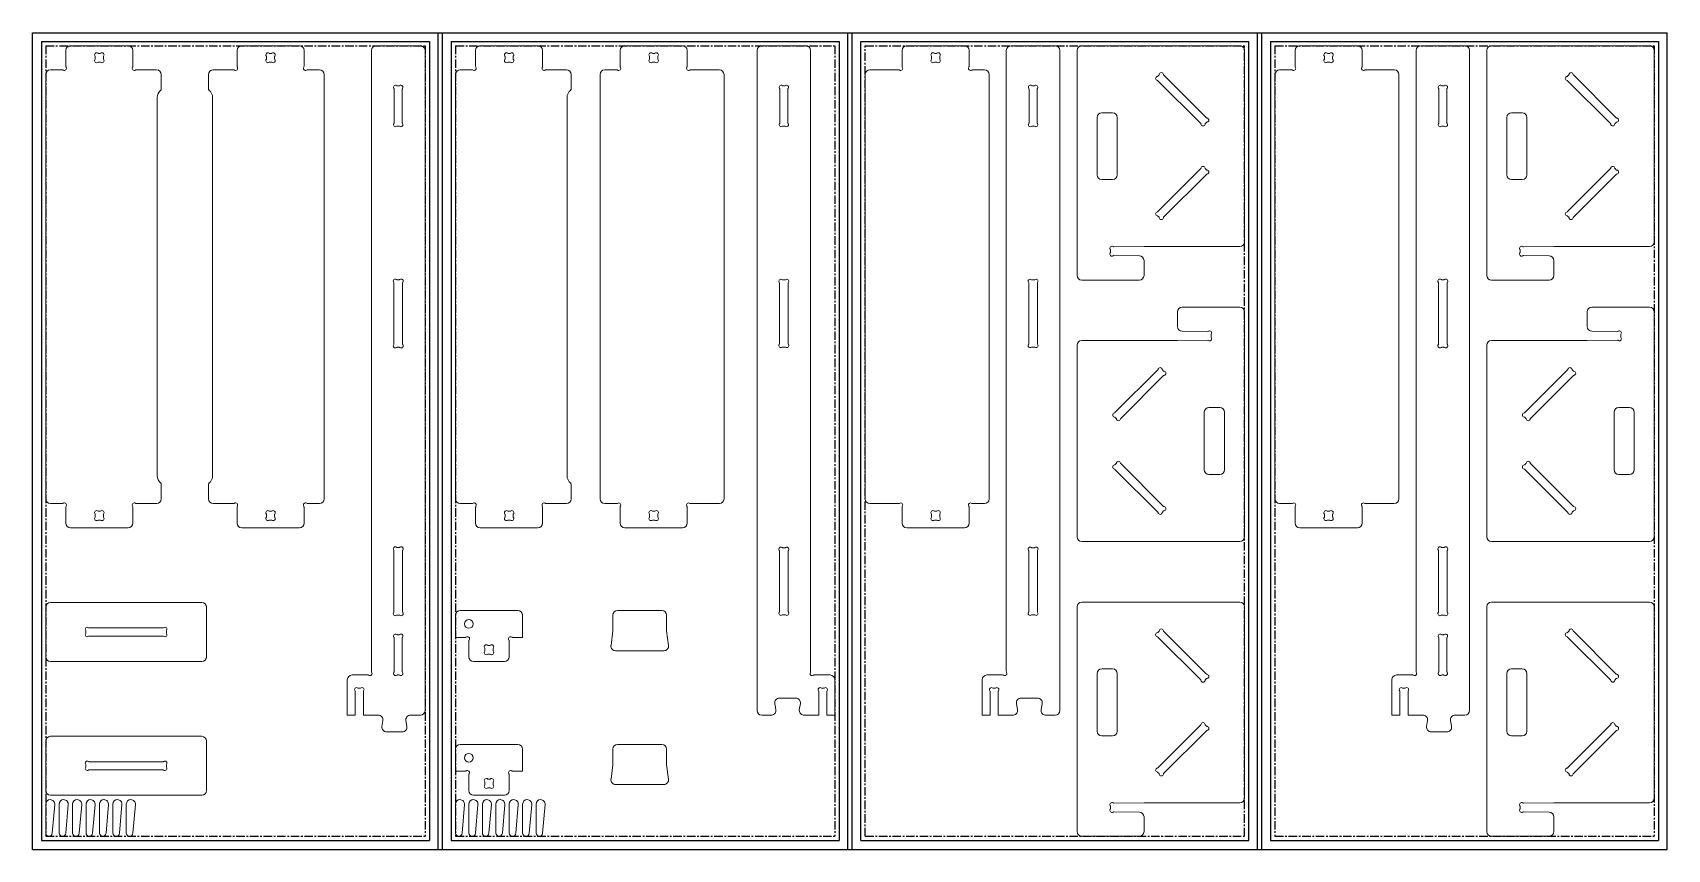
# Model space of a CAD drawing. Header units: millimetres. Extents: x 0 to 2440, y 0 to 1220.
import ezdxf

# ---------------------------------------------------------------- set-up
doc = ezdxf.new("R2010")
doc.units = ezdxf.units.MM
doc.linetypes.add('CENTERX2', pattern=[20.32, 12.7, -2.54, 2.54, -2.54])

msp = doc.modelspace()

# ---------------------------------------------------------------- linework, layer by layer
at = {"color": 7, "linetype": 'Continuous'}
for p, q in [((-0.1, 0), (-0.1, 1220)), ((-0.1, 1220), (605.1, 1220)), ((605.1, 0), (605.1, 1220)), ((611.6, 0), (611.6, 1220)), ((611.6, 1220), (1216.7, 1220)), ((1216.7, 0), (1216.7, 1220)), ((1223.2, 0), (1223.2, 1220)), ((1223.2, 1220), (1828.3, 1220)), ((1828.3, 0), (1828.3, 1220)), ((1834.8, 0), (1834.8, 1220)), ((1834.8, 1220), (2439.9, 1220)), ((2439.9, 0), (2439.9, 1220)), ((12.9, 1207), (592.1, 1207)), ((12.9, 1207), (12.9, 13)), ((592.1, 1207), (592.1, 13)), ((624.6, 1207), (1203.7, 1207)), ((624.6, 1207), (624.6, 13)), ((1203.7, 1207), (1203.7, 13)), ((1236.2, 13), (1236.2, 1207)), ((1236.2, 1207), (1815.3, 1207)), ((1815.3, 13), (1815.3, 1207)), ((1847.8, 1207), (2426.9, 1207)), ((1847.8, 1207), (1847.8, 13)), ((2426.9, 1207), (2426.9, 13)), ((-0.1, 0), (12.9, 0)), ((12.9, 13), (592.1, 13)), ((12.9, 0), (592.1, 0)), ((592.1, 0), (605.1, 0)), ((611.6, 0), (624.6, 0)), ((624.6, 13), (1203.7, 13)), ((624.6, 0), (1203.7, 0)), ((1203.7, 0), (1216.7, 0)), ((1223.2, 0), (1236.2, 0)), ((1236.2, 13), (1815.3, 13)), ((1236.2, 0), (1815.3, 0)), ((1815.3, 0), (1828.3, 0)), ((1834.8, 0), (1847.8, 0)), ((1847.8, 13), (2426.9, 13)), ((1847.8, 0), (2426.9, 0)), ((2426.9, 0), (2439.9, 0))]:
    msp.add_line(p, q, dxfattribs=at)
at = {"color": 7, "linetype": 'Continuous', "lineweight": 15}
for p, q in [((-0.1, 1220), (-0.1, 0)), ((605.1, 1220), (-0.1, 1220)), ((605.1, 0), (605.1, 1220)), ((611.6, 1220), (611.6, 0)), ((1216.7, 1220), (611.6, 1220)), ((1216.7, 0), (1216.7, 1220)), ((1828.3, 1220), (1223.2, 1220)), ((1223.2, 1220), (1223.2, 0)), ((1828.3, 0), (1828.3, 1220)), ((1834.8, 1220), (1834.8, 0)), ((2439.9, 1220), (1834.8, 1220)), ((2439.9, 0), (2439.9, 1220)), ((592.1, 1207), (12.9, 1207)), ((12.9, 1207), (12.9, 13)), ((142.4, 1200.5), (56.4, 1200.5)), ((312, 1200.5), (398, 1200.5)), ((578.6, 1200.5), (512.6, 1200.5)), ((592.1, 13), (592.1, 1207)), ((624.6, 1207), (624.6, 13)), ((1203.7, 1207), (624.6, 1207)), ((754.1, 1200.5), (668.1, 1200.5)), ((883.9, 1200.5), (969.9, 1200.5)), ((1088.2, 1200.5), (1154.2, 1200.5)), ((1203.7, 13), (1203.7, 1207)), ((1815.3, 1207), (1236.2, 1207)), ((1236.2, 1207), (1236.2, 13)), ((1390.7, 1200.5), (1304.7, 1200.5)), ((1526.3, 1200.5), (1460.3, 1200.5)), ((1801.8, 1200.5), (1565.8, 1200.5)), ((1815.3, 13), (1815.3, 1207)), ((2426.9, 1207), (1847.8, 1207)), ((1847.8, 1207), (1847.8, 13)), ((1891.3, 1200.5), (1977.3, 1200.5)), ((2137.9, 1200.5), (2071.9, 1200.5)), ((2413.4, 1200.5), (2177.4, 1200.5)), ((2426.9, 13), (2426.9, 1207)), ((49.4, 1193.5), (49.4, 1170)), ((93.3, 1184.5), (93.3, 1180.6)), ((101, 1189), (97.9, 1189)), ((97.9, 1176), (101, 1176)), ((105.5, 1180.6), (105.5, 1184.5)), ((149.4, 1170), (149.4, 1193.5)), ((305, 1170), (305, 1193.5)), ((348.9, 1180.6), (348.9, 1184.5)), ((353.5, 1189), (356.5, 1189)), ((356.5, 1176), (353.5, 1176)), ((361.1, 1184.5), (361.1, 1180.6)), ((405, 1193.5), (405, 1170)), ((505.6, 265.5), (505.6, 1193.5)), ((585.6, 207.5), (585.6, 1193.5)), ((661.1, 1193.5), (661.1, 1170)), ((705, 1184.5), (705, 1180.6)), ((712.6, 1189), (709.5, 1189)), ((709.5, 1176), (712.6, 1176)), ((717.2, 1180.6), (717.2, 1184.5)), ((761.1, 1170), (761.1, 1193.5)), ((876.9, 1169.5), (876.9, 1193.5)), ((920.8, 1180.6), (920.8, 1184.5)), ((925.4, 1189), (928.4, 1189)), ((928.4, 1176), (925.4, 1176)), ((933, 1184.5), (933, 1180.6)), ((976.9, 1193.5), (976.9, 1169.5)), ((1081.2, 207.5), (1081.2, 1193.5)), ((1161.2, 266), (1161.2, 1193.5)), ((1297.7, 1193.5), (1297.7, 1169.5)), ((1341.6, 1184.5), (1341.6, 1180.6)), ((1349.2, 1189), (1346.2, 1189)), ((1346.2, 1176), (1349.2, 1176)), ((1353.8, 1180.6), (1353.8, 1184.5)), ((1397.7, 1169.5), (1397.7, 1193.5)), ((1453.3, 266), (1453.3, 1193.5)), ((1533.3, 207.5), (1533.3, 1193.5)), ((1558.8, 1193.5), (1558.8, 857.5)), ((1808.8, 907.5), (1808.8, 1193.5)), ((1884.3, 1169.5), (1884.3, 1193.5)), ((1928.2, 1180.6), (1928.2, 1184.5)), ((1932.8, 1189), (1935.8, 1189)), ((1935.8, 1176), (1932.8, 1176)), ((1940.4, 1184.5), (1940.4, 1180.6)), ((1984.3, 1193.5), (1984.3, 1169.5)), ((2064.9, 265.5), (2064.9, 1193.5)), ((2144.9, 207.5), (2144.9, 1193.5)), ((2170.4, 1193.5), (2170.4, 857.5)), ((2420.4, 907.5), (2420.4, 1193.5)), ((19.4, 1157.5), (19.4, 523.5)), ((44, 1164.5), (26.4, 1164.5)), ((184.9, 1164.5), (154.9, 1164.5)), ((191.9, 1135.3), (191.9, 1157.5)), ((262.5, 1135.3), (262.5, 1157.5)), ((269.5, 1164.5), (299.6, 1164.5)), ((410.4, 1164.5), (428, 1164.5)), ((435, 523.5), (435, 1157.5)), ((631.1, 1157.5), (631.1, 523.5)), ((655.6, 1164.5), (638.1, 1164.5)), ((796.6, 1164.5), (766.5, 1164.5)), ((803.6, 1135.3), (803.6, 1157.5)), ((846.9, 1157.5), (846.9, 523.5)), ((853.9, 1164.5), (871.9, 1164.5)), ((981.8, 1164.5), (1024.9, 1164.5)), ((1031.9, 523.5), (1031.9, 1157.5)), ((1242.7, 1157.5), (1242.7, 523.5)), ((1292.7, 1164.5), (1249.7, 1164.5)), ((1420.7, 1164.5), (1402.6, 1164.5)), ((1427.7, 523.5), (1427.7, 1157.5)), ((1681.3, 1156.9), (1679.5, 1155.1)), ((1679.5, 1148.2), (1743.5, 1084.2)), ((1752.1, 1092.9), (1688.1, 1156.9)), ((1854.3, 1157.5), (1854.3, 523.5)), ((1861.3, 1164.5), (1879.4, 1164.5)), ((1989.3, 1164.5), (2032.3, 1164.5)), ((2039.3, 523.5), (2039.3, 1157.5)), ((2292.9, 1156.9), (2291.1, 1155.1)), ((2291.1, 1148.2), (2355.1, 1084.2)), ((2363.8, 1092.9), (2299.7, 1156.9)), ((185.9, 558), (185.9, 1123.1)), ((268.5, 1123.1), (268.5, 558)), ((539.5, 1085.3), (539.5, 1135.8)), ((544.3, 1140.6), (546.8, 1140.6)), ((551.7, 1135.8), (551.7, 1085.3)), ((797.6, 558), (797.6, 1123.1)), ((1115.1, 1135.8), (1115.1, 1085.3)), ((1122.5, 1140.6), (1119.9, 1140.6)), ((1127.3, 1085.3), (1127.3, 1135.8)), ((1487.2, 1085.3), (1487.2, 1135.8)), ((1492, 1140.6), (1494.5, 1140.6)), ((1499.4, 1135.8), (1499.4, 1085.3)), ((2098.8, 1085.3), (2098.8, 1135.8)), ((2103.6, 1140.6), (2106.1, 1140.6)), ((2111, 1135.8), (2111, 1085.3)), ((1611.8, 1100.5), (1595.8, 1100.5)), ((2223.4, 1100.5), (2207.4, 1100.5)), ((546.8, 1080.4), (544.3, 1080.4)), ((1119.9, 1080.4), (1122.5, 1080.4)), ((1494.5, 1080.4), (1492, 1080.4)), ((1588.8, 1093.5), (1588.8, 1007.5)), ((1618.8, 1007.5), (1618.8, 1093.5)), ((1750.3, 1084.2), (1752.1, 1086)), ((2106.1, 1080.4), (2103.6, 1080.4)), ((2200.4, 1093.5), (2200.4, 1007.5)), ((2230.4, 1007.5), (2230.4, 1093.5)), ((2362, 1084.2), (2363.8, 1086)), ((1595.8, 1000.5), (1611.8, 1000.5)), ((1743.5, 1016.9), (1679.5, 952.9)), ((1688.1, 944.2), (1752.1, 1008.2)), ((1752.1, 1015.1), (1750.3, 1016.9)), ((2207.4, 1000.5), (2223.4, 1000.5)), ((2355.1, 1016.9), (2291.1, 952.9)), ((2299.7, 944.2), (2363.8, 1008.2)), ((2363.8, 1015.1), (2362, 1016.9)), ((1679.5, 946), (1681.3, 944.2)), ((2291.1, 946), (2292.9, 944.2)), ((1608.7, 895.2), (1608.7, 891.9)), ((1658.8, 900.5), (1613.5, 900.1)), ((1613.5, 887), (1651.9, 886.6)), ((1658.8, 900.5), (1801.8, 900.5)), ((1658.8, 857.5), (1658.8, 879.6)), ((2220.3, 895.2), (2220.3, 891.9)), ((2270.4, 900.5), (2225.1, 900.1)), ((2225.1, 887), (2263.5, 886.6)), ((2270.4, 900.5), (2413.4, 900.5)), ((2270.4, 857.5), (2270.4, 879.6)), ((539.1, 754.9), (539.1, 846.2)), ((543.9, 851), (547.2, 851)), ((552.1, 846.2), (552.1, 754.9)), ((1114.7, 845.8), (1114.7, 755.3)), ((1122.9, 850.6), (1119.5, 850.6)), ((1127.7, 755.3), (1127.7, 845.8)), ((1486.8, 755.3), (1486.8, 845.8)), ((1491.6, 850.6), (1494.9, 850.6)), ((1499.8, 845.8), (1499.8, 755.3)), ((1565.8, 850.5), (1651.8, 850.5)), ((2098.4, 754.9), (2098.4, 846.2)), ((2103.2, 851), (2106.5, 851)), ((2111.4, 846.2), (2111.4, 754.9)), ((2177.4, 850.5), (2263.4, 850.5)), ((1801.8, 810), (1715.8, 810)), ((2413.4, 810), (2327.4, 810)), ((1708.8, 803), (1708.8, 781)), ((1808.8, 467), (1808.8, 803)), ((2320.4, 803), (2320.4, 781)), ((2420.4, 467), (2420.4, 803)), ((1708.8, 760), (1565.8, 760)), ((1708.8, 760), (1754.1, 760.5)), ((1754.1, 773.6), (1715.7, 774)), ((1758.9, 765.4), (1758.9, 768.7)), ((2320.4, 760), (2177.4, 760)), ((2320.4, 760), (2365.8, 760.5)), ((2365.8, 773.6), (2327.4, 774)), ((2370.5, 765.4), (2370.5, 768.7)), ((547.2, 750), (543.9, 750)), ((1119.5, 750.4), (1122.9, 750.4)), ((1494.9, 750.4), (1491.6, 750.4)), ((1558.8, 753), (1558.8, 467)), ((2106.5, 750), (2103.2, 750)), ((2170.4, 753), (2170.4, 467)), ((1679.5, 716.4), (1615.5, 652.4)), ((1624.1, 643.7), (1688.1, 707.7)), ((1688.1, 714.6), (1686.3, 716.4)), ((2291.1, 716.4), (2227.1, 652.4)), ((2235.7, 643.7), (2299.8, 707.7)), ((2299.8, 714.6), (2298, 716.4)), ((1771.8, 660), (1755.8, 660)), ((2383.4, 660), (2367.4, 660)), ((1615.5, 645.5), (1617.3, 643.7)), ((1748.8, 653), (1748.8, 567)), ((1778.8, 567), (1778.8, 653)), ((2227.1, 645.5), (2228.9, 643.7)), ((2360.4, 653), (2360.4, 567)), ((2390.4, 567), (2390.4, 653)), ((1617.3, 576.4), (1615.5, 574.6)), ((1615.5, 567.7), (1679.5, 503.7)), ((1688.1, 512.4), (1624.1, 576.4)), ((2228.9, 576.4), (2227.1, 574.6)), ((2227.1, 567.7), (2291.1, 503.7)), ((2299.8, 512.4), (2235.7, 576.4)), ((191.9, 545.8), (191.9, 523.5)), ((262.5, 545.8), (262.5, 523.5)), ((803.6, 545.8), (803.6, 523.5)), ((1755.8, 560), (1771.8, 560)), ((2367.4, 560), (2383.4, 560)), ((44, 516.5), (26.4, 516.5)), ((184.9, 516.5), (154.9, 516.5)), ((269.5, 516.5), (299.6, 516.5)), ((410.4, 516.5), (428, 516.5)), ((655.6, 516.5), (638.1, 516.5)), ((796.6, 516.5), (766.5, 516.5)), ((853.9, 516.5), (871.9, 516.5)), ((981.8, 516.5), (1024.9, 516.5)), ((1292.7, 516.5), (1249.7, 516.5)), ((1420.7, 516.5), (1402.6, 516.5)), ((1861.3, 516.5), (1879.4, 516.5)), ((1989.3, 516.5), (2032.3, 516.5)), ((49.4, 487.5), (49.4, 511.1)), ((93.3, 496.6), (93.3, 500.5)), ((97.9, 505), (101, 505)), ((101, 492), (97.9, 492)), ((105.5, 500.5), (105.5, 496.6)), ((149.4, 511.1), (149.4, 487.5)), ((305, 511.1), (305, 487.5)), ((348.9, 500.5), (348.9, 496.6)), ((356.5, 505), (353.5, 505)), ((353.5, 492), (356.5, 492)), ((361.1, 496.6), (361.1, 500.5)), ((405, 487.5), (405, 511.1)), ((661.1, 487.5), (661.1, 511.1)), ((705, 496.6), (705, 500.5)), ((709.5, 505), (712.6, 505)), ((712.6, 492), (709.5, 492)), ((717.2, 500.5), (717.2, 496.6)), ((761.1, 511.1), (761.1, 487.5)), ((876.9, 511.6), (876.9, 487.5)), ((920.8, 500.5), (920.8, 496.6)), ((928.4, 505), (925.4, 505)), ((925.4, 492), (928.4, 492)), ((933, 496.6), (933, 500.5)), ((976.9, 487.5), (976.9, 511.6)), ((1297.7, 487.5), (1297.7, 511.6)), ((1341.6, 496.6), (1341.6, 500.5)), ((1346.2, 505), (1349.2, 505)), ((1349.2, 492), (1346.2, 492)), ((1353.8, 500.5), (1353.8, 496.6)), ((1397.7, 511.6), (1397.7, 487.5)), ((1686.3, 503.7), (1688.1, 505.5)), ((1884.3, 511.6), (1884.3, 487.5)), ((1928.2, 500.5), (1928.2, 496.6)), ((1935.8, 505), (1932.8, 505)), ((1932.8, 492), (1935.8, 492)), ((1940.4, 496.6), (1940.4, 500.5)), ((1984.3, 487.5), (1984.3, 511.6)), ((2298, 503.7), (2299.8, 505.5)), ((142.4, 480.5), (56.4, 480.5)), ((312, 480.5), (398, 480.5)), ((754.1, 480.5), (668.1, 480.5)), ((883.9, 480.5), (969.9, 480.5)), ((1390.7, 480.5), (1304.7, 480.5)), ((1891.3, 480.5), (1977.3, 480.5)), ((539.1, 354.9), (539.1, 446.2)), ((543.9, 451), (547.2, 451)), ((552.1, 446.2), (552.1, 354.9)), ((1114.7, 445.8), (1114.7, 355.3)), ((1122.9, 450.6), (1119.5, 450.6)), ((1127.7, 355.3), (1127.7, 445.8)), ((1486.8, 355.3), (1486.8, 445.8)), ((1491.6, 450.6), (1494.9, 450.6)), ((1499.8, 445.8), (1499.8, 355.3)), ((1565.8, 460), (1801.8, 460)), ((2098.4, 354.9), (2098.4, 446.2)), ((2103.2, 451), (2106.5, 451)), ((2111.4, 446.2), (2111.4, 354.9)), ((2177.4, 460), (2413.4, 460)), ((252.4, 368.7), (26.4, 368.7)), ((1801.8, 369.5), (1565.8, 369.5)), ((2413.4, 369.5), (2177.4, 369.5)), ((19.4, 361.7), (19.4, 287.7)), ((259.4, 287.7), (259.4, 361.7)), ((547.2, 350), (543.9, 350)), ((631.1, 349.7), (631.1, 316.7)), ((724.1, 356.7), (638.1, 356.7)), ((731.1, 316.7), (731.1, 349.7)), ((866.1, 349.7), (866.1, 327.2)), ((939.1, 356.7), (873.1, 356.7)), ((946.1, 349.7), (946.1, 327.2)), ((1119.5, 350.4), (1122.9, 350.4)), ((1494.9, 350.4), (1491.6, 350.4)), ((1558.8, 362.5), (1558.8, 26.5)), ((1808.8, 76.5), (1808.8, 362.5)), ((2106.5, 350), (2103.2, 350)), ((2170.4, 362.5), (2170.4, 26.5)), ((2420.4, 76.5), (2420.4, 362.5)), ((79.3, 326), (79.3, 323.5)), ((194.7, 330.8), (84.2, 330.8)), ((84.2, 318.6), (194.7, 318.6)), ((199.5, 323.5), (199.5, 326)), ((544.3, 320.7), (546.8, 320.7)), ((866.1, 326.3), (863.2, 304.7)), ((946.2, 326.3), (949.1, 304.7)), ((1681.3, 325.9), (1679.5, 324.1)), ((1679.5, 317.2), (1743.5, 253.2)), ((1752.1, 261.9), (1688.1, 325.9)), ((2103.6, 320.7), (2106.1, 320.7)), ((2292.9, 325.9), (2291.1, 324.1)), ((2291.1, 317.2), (2355.1, 253.2)), ((2363.8, 261.9), (2299.7, 325.9)), ((539.5, 265.4), (539.5, 315.9)), ((551.7, 315.9), (551.7, 265.4)), ((631.1, 316.7), (646.1, 316.7)), ((651.1, 311.8), (651.1, 287.7)), ((675, 300.2), (675, 296.3)), ((682.6, 304.7), (679.5, 304.7)), ((687.2, 296.3), (687.2, 300.2)), ((711.1, 287.7), (711.1, 311.8)), ((716, 316.7), (731.1, 316.7)), ((870.1, 296.7), (942.1, 296.7)), ((2098.8, 265.4), (2098.8, 315.9)), ((2111, 315.9), (2111, 265.4)), ((26.4, 280.7), (252.4, 280.7)), ((658.1, 280.7), (704.1, 280.7)), ((679.5, 291.7), (682.6, 291.7)), ((1611.8, 269.5), (1595.8, 269.5)), ((2223.4, 269.5), (2207.4, 269.5)), ((469.6, 253.5), (469.6, 200.5)), ((500.6, 260.5), (476.6, 260.5)), ((546.8, 260.5), (544.3, 260.5)), ((1166.6, 260.5), (1190.2, 260.5)), ((1197.2, 253.5), (1197.2, 200.5)), ((1417.3, 253.5), (1417.3, 200.5)), ((1447.8, 260.5), (1424.3, 260.5)), ((1588.8, 262.5), (1588.8, 176.5)), ((1618.8, 176.5), (1618.8, 262.5)), ((1750.3, 253.2), (1752.1, 255)), ((2028.9, 253.5), (2028.9, 200.5)), ((2059.9, 260.5), (2035.9, 260.5)), ((2106.1, 260.5), (2103.6, 260.5)), ((2200.4, 262.5), (2200.4, 176.5)), ((2230.4, 176.5), (2230.4, 262.5)), ((2362, 253.2), (2363.8, 255)), ((481.4, 200.5), (481.4, 235.8)), ((486.2, 240.6), (488.7, 240.6)), ((493.6, 235.8), (493.6, 200.5)), ((1114.6, 226), (1138.9, 226)), ((1173.2, 235.8), (1173.2, 200.5)), ((1180.6, 240.6), (1178, 240.6)), ((1185.4, 200.5), (1185.4, 235.8)), ((1429.1, 200.5), (1429.1, 235.8)), ((1433.9, 240.6), (1436.4, 240.6)), ((1441.3, 235.8), (1441.3, 200.5)), ((1499.8, 226), (1475.5, 226)), ((2040.7, 200.5), (2040.7, 235.8)), ((2045.5, 240.6), (2048, 240.6)), ((2052.9, 235.8), (2052.9, 200.5)), ((481.4, 200.5), (469.6, 200.5)), ((515.8, 200.5), (493.6, 200.5)), ((578.6, 200.5), (563.9, 200.5)), ((1088.2, 200.5), (1103.3, 200.5)), ((1107.7, 217.7), (1109.3, 208.6)), ((1145.9, 217.7), (1144.3, 208.6)), ((1150.2, 200.5), (1173.2, 200.5)), ((1185.4, 200.5), (1197.2, 200.5)), ((1429.1, 200.5), (1417.3, 200.5)), ((1464.2, 200.5), (1441.3, 200.5)), ((1468.5, 217.7), (1470.1, 208.6)), ((1506.8, 217.7), (1505.2, 208.6)), ((1526.3, 200.5), (1511.1, 200.5)), ((2040.7, 200.5), (2028.9, 200.5)), ((2075.1, 200.5), (2052.9, 200.5)), ((2137.9, 200.5), (2123.2, 200.5)), ((522.7, 192.4), (521.3, 183.7)), ((551.6, 175.5), (528.2, 175.5)), ((557, 192.3), (558.5, 183.8)), ((1743.5, 185.9), (1679.5, 121.9)), ((1688.1, 113.2), (1752.1, 177.2)), ((1752.1, 184.1), (1750.3, 185.9)), ((2082, 192.4), (2080.6, 183.7)), ((2110.9, 175.5), (2087.5, 175.5)), ((2116.3, 192.3), (2117.8, 183.8)), ((2355.1, 185.9), (2291.1, 121.9)), ((2299.7, 113.2), (2363.8, 177.2)), ((2363.8, 184.1), (2362, 185.9)), ((19.4, 161.9), (19.4, 87.9)), ((252.4, 168.9), (26.4, 168.9)), ((259.4, 87.9), (259.4, 161.9)), ((631.1, 149.9), (631.1, 116.9)), ((724.1, 156.9), (638.1, 156.9)), ((731.1, 116.9), (731.1, 149.9)), ((866.1, 149.9), (866.1, 127.4)), ((939.1, 156.9), (873.1, 156.9)), ((946.1, 149.9), (946.1, 127.4)), ((1595.8, 169.5), (1611.8, 169.5)), ((2207.4, 169.5), (2223.4, 169.5)), ((79.3, 126.2), (79.3, 123.7)), ((194.7, 131), (84.2, 131)), ((199.5, 123.7), (199.5, 126.2)), ((866.1, 126.5), (863.2, 104.9)), ((946.2, 126.5), (949.1, 104.9)), ((84.2, 118.8), (194.7, 118.8)), ((631.1, 116.9), (646.1, 116.9)), ((651.1, 112), (651.1, 87.9)), ((675, 100.4), (675, 96.5)), ((682.6, 104.9), (679.5, 104.9)), ((687.2, 96.5), (687.2, 100.4)), ((711.1, 87.9), (711.1, 112)), ((716, 116.9), (731.1, 116.9)), ((1679.5, 115), (1681.3, 113.2)), ((2291.1, 115), (2292.9, 113.2)), ((26.4, 80.9), (252.4, 80.9)), ((658.1, 80.9), (704.1, 80.9)), ((679.5, 91.9), (682.6, 91.9)), ((870.1, 96.9), (942.1, 96.9)), ((19.4, 67.4), (19.4, 24.4)), ((29.2, 24), (33, 66.8)), ((39.5, 67.4), (39.5, 24.4)), ((49.3, 24), (53, 66.8)), ((59.5, 67.4), (59.5, 24.4)), ((69.3, 24), (73.1, 66.8)), ((79.6, 67.4), (79.6, 24.4)), ((89.4, 24), (93.1, 66.8)), ((99.6, 67.4), (99.6, 24.4)), ((109.4, 24), (113.2, 66.8)), ((119.7, 67.4), (119.7, 24.4)), ((129.5, 24), (133.2, 66.8)), ((139.7, 67.4), (139.7, 24.4)), ((149.5, 24), (153.3, 66.8)), ((631.1, 67.4), (631.1, 24.4)), ((640.8, 24), (644.6, 66.8)), ((651.1, 67.4), (651.1, 24.4)), ((660.9, 24), (664.6, 66.8)), ((671.2, 67.4), (671.2, 24.4)), ((680.9, 24), (684.7, 66.8)), ((691.2, 67.4), (691.2, 24.4)), ((701, 24), (704.7, 66.8)), ((711.3, 67.4), (711.3, 24.4)), ((721, 24), (724.8, 66.8)), ((731.3, 67.4), (731.3, 24.4)), ((741.1, 24), (744.8, 66.8)), ((751.4, 67.4), (751.4, 24.4)), ((761.1, 24), (764.9, 66.8)), ((1608.7, 64.2), (1608.7, 60.9)), ((1658.8, 69.5), (1613.5, 69.1)), ((1613.5, 56), (1651.9, 55.6)), ((1658.8, 69.5), (1801.8, 69.5)), ((2220.3, 64.2), (2220.3, 60.9)), ((2270.4, 69.5), (2225.1, 69.1)), ((2225.1, 56), (2263.5, 55.6)), ((2270.4, 69.5), (2413.4, 69.5)), ((1658.8, 26.5), (1658.8, 48.6)), ((2270.4, 26.5), (2270.4, 48.6)), ((-0.1, 0), (605.1, 0)), ((12.9, 13), (592.1, 13)), ((611.6, 0), (1216.7, 0)), ((624.6, 13), (1203.7, 13)), ((1223.2, 0), (1828.3, 0)), ((1236.2, 13), (1815.3, 13)), ((1565.8, 19.5), (1651.8, 19.5)), ((1834.8, 0), (2439.9, 0)), ((1847.8, 13), (2426.9, 13)), ((2177.4, 19.5), (2263.4, 19.5))]:
    msp.add_line(p, q, dxfattribs=at)
at = {"color": 7, "linetype": 'CENTERX2'}
for p, q in [((605.1, 1220), (611.6, 1220)), ((1216.7, 1220), (1223.2, 1220)), ((1828.3, 1220), (1834.8, 1220)), ((19.4, 1200.5), (585.6, 1200.5)), ((19.4, 1200.5), (19.4, 19.5)), ((585.6, 1200.5), (585.6, 19.5)), ((631.1, 1200.5), (1197.2, 1200.5)), ((631.1, 1200.5), (631.1, 19.5)), ((1197.2, 1200.5), (1197.2, 19.5)), ((1242.7, 1200.5), (1808.8, 1200.5)), ((1242.7, 19.5), (1242.7, 1200.5)), ((1808.8, 19.5), (1808.8, 1200.5)), ((1854.3, 1200.5), (1854.3, 19.5)), ((1854.3, 1200.5), (2420.4, 1200.5)), ((2420.4, 1200.5), (2420.4, 19.5)), ((19.4, 19.5), (585.6, 19.5)), ((605.1, 0), (611.6, 0)), ((631.1, 19.5), (1197.2, 19.5)), ((1216.7, 0), (1223.2, 0)), ((1242.7, 19.5), (1808.8, 19.5)), ((1828.3, 0), (1834.8, 0)), ((1854.3, 19.5), (2420.4, 19.5))]:
    msp.add_line(p, q, dxfattribs=at)
at = {"color": 7, "linetype": 'Continuous', "lineweight": 15}
for centre in [(651.1, 336.7), (651.1, 136.9)]:
    msp.add_circle(centre, 6.5, dxfattribs=at)
for centre, radius, start, end in [((56.4, 1193.5), 7, 90, 180), ((142.4, 1193.5), 7, 0, 90), ((312, 1193.5), 7, 90, 180), ((398, 1193.5), 7, 0, 90), ((512.6, 1193.5), 7, 90, 180), ((578.6, 1193.5), 7, 0, 90), ((668.1, 1193.5), 7, 90, 180), ((754.1, 1193.5), 7, 0, 90), ((883.9, 1193.5), 7, 90, 180), ((969.9, 1193.5), 7, 0, 90), ((1088.2, 1193.5), 7, 90, 180), ((1154.2, 1193.5), 7, 0, 90), ((1304.7, 1193.5), 7, 90, 180), ((1390.7, 1193.5), 7, 0, 90), ((1460.3, 1193.5), 7, 90, 180), ((1526.3, 1193.5), 7, 0, 90), ((1565.8, 1193.5), 7, 90, 180), ((1801.8, 1193.5), 7, 0, 90), ((1891.3, 1193.5), 7, 90, 180), ((1977.3, 1193.5), 7, 0, 90), ((2071.9, 1193.5), 7, 90, 180), ((2137.9, 1193.5), 7, 0, 90), ((2177.4, 1193.5), 7, 90, 180), ((2413.4, 1193.5), 7, 0, 90), ((95.5, 1186.9), 3.1, 48.399, 221.601), ((95.5, 1178.2), 3.1, 138.399, 311.601), ((92.8, 1184.5), 0.5, 0, 41.601), ((92.8, 1180.6), 0.5, 318.399, 0), ((97.9, 1189.5), 0.5, 228.399, 270), ((97.9, 1175.5), 0.5, 90, 131.601), ((101, 1189.5), 0.5, 270, 311.601), ((101, 1175.5), 0.5, 48.399, 90), ((103.3, 1186.9), 3.1, 318.399, 131.601), ((103.3, 1178.2), 3.1, 228.399, 41.601), ((106, 1184.5), 0.5, 138.399, 180), ((106, 1180.6), 0.5, 180, 221.601), ((351.1, 1186.9), 3.1, 48.399, 221.601), ((351.1, 1178.2), 3.1, 138.399, 311.601), ((348.4, 1184.5), 0.5, 0, 41.601), ((348.4, 1180.6), 0.5, 318.399, 0), ((353.5, 1189.5), 0.5, 228.399, 270), ((353.5, 1175.5), 0.5, 90, 131.601), ((356.5, 1189.5), 0.5, 270, 311.601), ((356.5, 1175.5), 0.5, 48.399, 90), ((358.9, 1186.9), 3.1, 318.399, 131.601), ((358.9, 1178.2), 3.1, 228.399, 41.601), ((361.6, 1184.5), 0.5, 138.399, 180), ((361.6, 1180.6), 0.5, 180, 221.601), ((707.2, 1186.9), 3.1, 48.399, 221.601), ((707.2, 1178.2), 3.1, 138.399, 311.601), ((704.5, 1184.5), 0.5, 0, 41.601), ((704.5, 1180.6), 0.5, 318.399, 0), ((709.5, 1189.5), 0.5, 228.399, 270), ((709.5, 1175.5), 0.5, 90, 131.601), ((712.6, 1189.5), 0.5, 270, 311.601), ((712.6, 1175.5), 0.5, 48.399, 90), ((715, 1186.9), 3.1, 318.399, 131.601), ((715, 1178.2), 3.1, 228.399, 41.601), ((717.7, 1184.5), 0.5, 138.399, 180), ((717.7, 1180.6), 0.5, 180, 221.601), ((923, 1186.9), 3.1, 48.399, 221.601), ((923, 1178.2), 3.1, 138.399, 311.601), ((920.3, 1184.5), 0.5, 0, 41.601), ((920.3, 1180.6), 0.5, 318.399, 0), ((925.4, 1189.5), 0.5, 228.399, 270), ((925.4, 1175.5), 0.5, 90, 131.601), ((928.4, 1189.5), 0.5, 270, 311.601), ((928.4, 1175.5), 0.5, 48.399, 90), ((930.8, 1186.9), 3.1, 318.399, 131.601), ((930.8, 1178.2), 3.1, 228.399, 41.601), ((933.5, 1184.5), 0.5, 138.399, 180), ((933.5, 1180.6), 0.5, 180, 221.601), ((1343.8, 1186.9), 3.1, 48.399, 221.601), ((1343.8, 1178.2), 3.1, 138.399, 311.601), ((1341.1, 1184.5), 0.5, 0, 41.601), ((1341.1, 1180.6), 0.5, 318.399, 0), ((1346.2, 1189.5), 0.5, 228.399, 270), ((1346.2, 1175.5), 0.5, 90, 131.601), ((1349.2, 1189.5), 0.5, 270, 311.601), ((1349.2, 1175.5), 0.5, 48.399, 90), ((1351.6, 1186.9), 3.1, 318.399, 131.601), ((1351.6, 1178.2), 3.1, 228.399, 41.601), ((1354.3, 1184.5), 0.5, 138.399, 180), ((1354.3, 1180.6), 0.5, 180, 221.601), ((1930.4, 1186.9), 3.1, 48.399, 221.601), ((1930.4, 1178.2), 3.1, 138.399, 311.601), ((1927.7, 1184.5), 0.5, 0, 41.601), ((1927.7, 1180.6), 0.5, 318.399, 0), ((1932.8, 1189.5), 0.5, 228.399, 270), ((1932.8, 1175.5), 0.5, 90, 131.601), ((1935.8, 1189.5), 0.5, 270, 311.601), ((1935.8, 1175.5), 0.5, 48.399, 90), ((1938.2, 1186.9), 3.1, 318.399, 131.601), ((1938.2, 1178.2), 3.1, 228.399, 41.601), ((1940.9, 1184.5), 0.5, 138.399, 180), ((1940.9, 1180.6), 0.5, 180, 221.601), ((26.4, 1157.5), 7, 90, 180), ((44, 1161.4), 3.1, 58.6003, 90), ((47.2, 1166.7), 3.1, 238.6003, 31.3997), ((52.5, 1170), 3.1, 180, 211.3997), ((151.6, 1166.7), 3.1, 148.6003, 301.3997), ((146.3, 1170), 3.1, 328.6003, 0), ((154.9, 1161.4), 3.1, 90, 121.3997), ((184.9, 1157.5), 7, 0, 90), ((269.5, 1157.5), 7, 90, 180), ((299.6, 1161.4), 3.1, 58.6003, 90), ((302.8, 1166.7), 3.1, 238.6003, 31.3997), ((308.1, 1170), 3.1, 180, 211.3997), ((407.2, 1166.7), 3.1, 148.6003, 301.3997), ((401.9, 1170), 3.1, 328.6003, 0), ((410.4, 1161.4), 3.1, 90, 121.3997), ((428, 1157.5), 7, 0, 90), ((638.1, 1157.5), 7, 90, 180), ((655.6, 1161.4), 3.1, 58.6003, 90), ((658.9, 1166.7), 3.1, 238.6003, 31.3997), ((664.2, 1170), 3.1, 180, 211.3997), ((763.3, 1166.7), 3.1, 148.6003, 301.3997), ((758, 1170), 3.1, 328.6003, 0), ((766.5, 1161.4), 3.1, 90, 121.3997), ((796.6, 1157.5), 7, 0, 90), ((853.9, 1157.5), 7, 90, 180), ((871.9, 1163), 1.55, 53.5849, 90), ((874.7, 1166.7), 3.1, 233.5849, 36.4151), ((878.4, 1169.5), 1.55, 180, 216.4151), ((979.1, 1166.7), 3.1, 143.5849, 306.4151), ((975.3, 1169.5), 1.55, 323.5849, 0), ((981.8, 1163), 1.55, 90, 126.4151), ((1024.9, 1157.5), 7, 0, 90), ((1249.7, 1157.5), 7, 90, 180), ((1292.7, 1163), 1.55, 53.5849, 90), ((1295.5, 1166.7), 3.1, 233.5849, 36.4151), ((1299.2, 1169.5), 1.55, 180, 216.4151), ((1399.9, 1166.7), 3.1, 143.5849, 306.4151), ((1396.1, 1169.5), 1.55, 323.5849, 0), ((1402.6, 1163), 1.55, 90, 126.4151), ((1420.7, 1157.5), 7, 0, 90), ((1679.2, 1151.7), 3.1, 97.0777, 262.9223), ((1678.6, 1155.9), 1.2, 277.0777, 315), ((1678.6, 1147.4), 1.2, 45, 82.9223), ((1680.4, 1157.7), 1.2, 315, 352.9223), ((1684.7, 1157.2), 3.1, 7.0777, 172.9223), ((1689, 1157.7), 1.2, 187.0777, 225), ((1861.3, 1157.5), 7, 90, 180), ((1879.4, 1163), 1.55, 53.5849, 90), ((1882.1, 1166.7), 3.1, 233.5849, 36.4151), ((1885.9, 1169.5), 1.55, 180, 216.4151), ((1986.5, 1166.7), 3.1, 143.5849, 306.4151), ((1982.8, 1169.5), 1.55, 323.5849, 0), ((1989.3, 1163), 1.55, 90, 126.4151), ((2032.3, 1157.5), 7, 0, 90), ((2290.8, 1151.7), 3.1, 97.0777, 262.9223), ((2290.3, 1155.9), 1.2, 277.0777, 315), ((2290.3, 1147.4), 1.2, 45, 82.9223), ((2292.1, 1157.7), 1.2, 315, 352.9223), ((2296.3, 1157.2), 3.1, 7.0777, 172.9223), ((2300.6, 1157.7), 1.2, 187.0777, 225), ((199.9, 1123.1), 14, 127.89, 180), ((190.4, 1135.3), 1.55, 307.89, 0), ((264.1, 1135.3), 1.55, 180, 232.11), ((254.5, 1123.1), 14, 0, 52.11), ((541.7, 1138.5), 3.1, 52.0777, 217.9223), ((538.3, 1135.8), 1.2, 0, 37.9223), ((544.3, 1141.8), 1.2, 232.0777, 270), ((546.8, 1141.8), 1.2, 270, 307.9223), ((549.5, 1138.5), 3.1, 322.0777, 127.9223), ((552.9, 1135.8), 1.2, 142.0777, 180), ((811.6, 1123.1), 14, 127.89, 180), ((802, 1135.3), 1.55, 307.89, 0), ((1117.3, 1138.5), 3.1, 52.0777, 217.9223), ((1113.9, 1135.8), 1.2, 0, 37.9223), ((1119.9, 1141.8), 1.2, 232.0777, 270), ((1122.5, 1141.8), 1.2, 270, 307.9223), ((1125.1, 1138.5), 3.1, 322.0777, 127.9223), ((1128.5, 1135.8), 1.2, 142.0777, 180), ((1489.3, 1138.5), 3.1, 52.0777, 217.9223), ((1486, 1135.8), 1.2, 0, 37.9223), ((1492, 1141.8), 1.2, 232.0777, 270), ((1494.5, 1141.8), 1.2, 270, 307.9223), ((1497.2, 1138.5), 3.1, 322.0777, 127.9223), ((1500.6, 1135.8), 1.2, 142.0777, 180), ((2101, 1138.5), 3.1, 52.0777, 217.9223), ((2097.6, 1135.8), 1.2, 0, 37.9223), ((2103.6, 1141.8), 1.2, 232.0777, 270), ((2106.1, 1141.8), 1.2, 270, 307.9223), ((2108.8, 1138.5), 3.1, 322.0777, 127.9223), ((2112.2, 1135.8), 1.2, 142.0777, 180), ((1595.8, 1093.5), 7, 90, 180), ((1611.8, 1093.5), 7, 0, 90), ((2207.4, 1093.5), 7, 90, 180), ((2223.4, 1093.5), 7, 0, 90), ((541.7, 1082.6), 3.1, 142.0777, 307.9223), ((538.3, 1085.3), 1.2, 322.0777, 0), ((544.3, 1079.2), 1.2, 90, 127.9223), ((546.8, 1079.2), 1.2, 52.0777, 90), ((549.5, 1082.6), 3.1, 232.0777, 37.9223), ((552.9, 1085.3), 1.2, 180, 217.9223), ((1117.3, 1082.6), 3.1, 142.0777, 307.9223), ((1113.9, 1085.3), 1.2, 322.0777, 0), ((1119.9, 1079.2), 1.2, 90, 127.9223), ((1122.5, 1079.2), 1.2, 52.0777, 90), ((1125.1, 1082.6), 3.1, 232.0777, 37.9223), ((1128.5, 1085.3), 1.2, 180, 217.9223), ((1489.3, 1082.6), 3.1, 142.0777, 307.9223), ((1486, 1085.3), 1.2, 322.0777, 0), ((1492, 1079.2), 1.2, 90, 127.9223), ((1494.5, 1079.2), 1.2, 52.0777, 90), ((1497.2, 1082.6), 3.1, 232.0777, 37.9223), ((1500.6, 1085.3), 1.2, 180, 217.9223), ((1742.7, 1083.4), 1.2, 7.0777, 45), ((1746.9, 1083.9), 3.1, 187.0777, 352.9223), ((1751.2, 1083.4), 1.2, 135, 172.9223), ((1753, 1093.7), 1.2, 225, 262.9223), ((1753, 1085.2), 1.2, 97.0777, 135), ((1752.5, 1089.4), 3.1, 277.0777, 82.9223), ((2101, 1082.6), 3.1, 142.0777, 307.9223), ((2097.6, 1085.3), 1.2, 322.0777, 0), ((2103.6, 1079.2), 1.2, 90, 127.9223), ((2106.1, 1079.2), 1.2, 52.0777, 90), ((2108.8, 1082.6), 3.1, 232.0777, 37.9223), ((2112.2, 1085.3), 1.2, 180, 217.9223), ((2354.3, 1083.4), 1.2, 7.0777, 45), ((2358.6, 1083.9), 3.1, 187.0777, 352.9223), ((2362.8, 1083.4), 1.2, 135, 172.9223), ((2364.6, 1093.7), 1.2, 225, 262.9223), ((2364.6, 1085.2), 1.2, 97.0777, 135), ((2364.1, 1089.4), 3.1, 277.0777, 82.9223), ((1595.8, 1007.5), 7, 180, 270), ((1611.8, 1007.5), 7, 270, 0), ((1742.7, 1017.7), 1.2, 315, 352.9223), ((1746.9, 1017.2), 3.1, 7.0777, 172.9223), ((1751.2, 1017.7), 1.2, 187.0777, 225), ((1753, 1015.9), 1.2, 225, 262.9223), ((1753, 1007.4), 1.2, 97.0777, 135), ((1752.5, 1011.7), 3.1, 277.0777, 82.9223), ((2207.4, 1007.5), 7, 180, 270), ((2223.4, 1007.5), 7, 270, 0), ((2354.3, 1017.7), 1.2, 315, 352.9223), ((2358.6, 1017.2), 3.1, 7.0777, 172.9223), ((2362.8, 1017.7), 1.2, 187.0777, 225), ((2364.6, 1015.9), 1.2, 225, 262.9223), ((2364.6, 1007.4), 1.2, 97.0777, 135), ((2364.1, 1011.7), 3.1, 277.0777, 82.9223), ((1679.2, 949.4), 3.1, 97.0777, 262.9223), ((1678.6, 953.7), 1.2, 277.0777, 315), ((2290.8, 949.4), 3.1, 97.0777, 262.9223), ((2290.3, 953.7), 1.2, 277.0777, 315), ((1678.6, 945.2), 1.2, 45, 82.9223), ((1680.4, 943.4), 1.2, 7.0777, 45), ((1684.7, 943.9), 3.1, 187.0777, 352.9223), ((1689, 943.4), 1.2, 135, 172.9223), ((2290.3, 945.2), 1.2, 45, 82.9223), ((2292.1, 943.4), 1.2, 7.0777, 45), ((2296.3, 943.9), 3.1, 187.0777, 352.9223), ((2300.6, 943.4), 1.2, 135, 172.9223), ((1801.8, 907.5), 7, 270, 0), ((2413.4, 907.5), 7, 270, 0), ((1610.9, 897.9), 3.1, 53.1239, 217.9223), ((1610.9, 889.2), 3.1, 142.0777, 306.8761), ((1607.5, 895.2), 1.2, 0, 37.9223), ((1607.5, 891.9), 1.2, 322.0777, 0), ((1613.5, 901.3), 1.2, 233.1239, 270.5718), ((1613.5, 885.8), 1.2, 89.4282, 126.8761), ((1651.8, 879.6), 7, 0, 89.4282), ((2222.5, 897.9), 3.1, 53.1239, 217.9223), ((2222.5, 889.2), 3.1, 142.0777, 306.8761), ((2219.1, 895.2), 1.2, 0, 37.9223), ((2219.1, 891.9), 1.2, 322.0777, 0), ((2225.1, 901.3), 1.2, 233.1239, 270.5718), ((2225.1, 885.8), 1.2, 89.4282, 126.8761), ((2263.4, 879.6), 7, 0, 89.4282), ((1565.8, 857.5), 7, 180, 270), ((1651.8, 857.5), 7, 270, 0), ((2177.4, 857.5), 7, 180, 270), ((2263.4, 857.5), 7, 270, 0), ((541.3, 848.9), 3.1, 52.0777, 217.9223), ((537.9, 846.2), 1.2, 0, 37.9223), ((543.9, 852.2), 1.2, 232.0777, 270), ((547.2, 852.2), 1.2, 270, 307.9223), ((549.9, 848.9), 3.1, 322.0777, 127.9223), ((553.3, 846.2), 1.2, 142.0777, 180), ((1116.9, 848.5), 3.1, 52.0777, 217.9223), ((1113.5, 845.8), 1.2, 0, 37.9223), ((1119.5, 851.8), 1.2, 232.0777, 270), ((1122.9, 851.8), 1.2, 270, 307.9223), ((1125.5, 848.5), 3.1, 322.0777, 127.9223), ((1128.9, 845.8), 1.2, 142.0777, 180), ((1488.9, 848.5), 3.1, 52.0777, 217.9223), ((1485.6, 845.8), 1.2, 0, 37.9223), ((1491.6, 851.8), 1.2, 232.0777, 270), ((1494.9, 851.8), 1.2, 270, 307.9223), ((1497.6, 848.5), 3.1, 322.0777, 127.9223), ((1501, 845.8), 1.2, 142.0777, 180), ((2100.6, 848.9), 3.1, 52.0777, 217.9223), ((2097.2, 846.2), 1.2, 0, 37.9223), ((2103.2, 852.2), 1.2, 232.0777, 270), ((2106.5, 852.2), 1.2, 270, 307.9223), ((2109.2, 848.9), 3.1, 322.0777, 127.9223), ((2112.6, 846.2), 1.2, 142.0777, 180), ((1715.8, 803), 7, 90, 180), ((1801.8, 803), 7, 0, 90), ((2327.4, 803), 7, 90, 180), ((2413.4, 803), 7, 0, 90), ((1715.8, 781), 7, 180, 269.4282), ((2327.4, 781), 7, 180, 269.4282), ((1565.8, 753), 7, 90, 180), ((1754.1, 774.8), 1.2, 269.4282, 306.8761), ((1754.1, 759.3), 1.2, 53.1239, 90.5718), ((1756.7, 771.4), 3.1, 322.0777, 126.8761), ((1756.7, 762.7), 3.1, 233.1239, 37.9223), ((1760.1, 768.7), 1.2, 142.0777, 180), ((1760.1, 765.4), 1.2, 180, 217.9223), ((2177.4, 753), 7, 90, 180), ((2365.8, 774.8), 1.2, 269.4282, 306.8761), ((2365.8, 759.3), 1.2, 53.1239, 90.5718), ((2368.3, 771.4), 3.1, 322.0777, 126.8761), ((2368.3, 762.7), 3.1, 233.1239, 37.9223), ((2371.7, 768.7), 1.2, 142.0777, 180), ((2371.7, 765.4), 1.2, 180, 217.9223), ((541.3, 752.2), 3.1, 142.0777, 307.9223), ((537.9, 754.9), 1.2, 322.0777, 0), ((543.9, 748.8), 1.2, 90, 127.9223), ((547.2, 748.8), 1.2, 52.0777, 90), ((549.9, 752.2), 3.1, 232.0777, 37.9223), ((553.3, 754.9), 1.2, 180, 217.9223), ((1116.9, 752.6), 3.1, 142.0777, 307.9223), ((1113.5, 755.3), 1.2, 322.0777, 0), ((1119.5, 749.2), 1.2, 90, 127.9223), ((1122.9, 749.2), 1.2, 52.0777, 90), ((1125.5, 752.6), 3.1, 232.0777, 37.9223), ((1128.9, 755.3), 1.2, 180, 217.9223), ((1488.9, 752.6), 3.1, 142.0777, 307.9223), ((1485.6, 755.3), 1.2, 322.0777, 0), ((1491.6, 749.2), 1.2, 90, 127.9223), ((1494.9, 749.2), 1.2, 52.0777, 90), ((1497.6, 752.6), 3.1, 232.0777, 37.9223), ((1501, 755.3), 1.2, 180, 217.9223), ((2100.6, 752.2), 3.1, 142.0777, 307.9223), ((2097.2, 754.9), 1.2, 322.0777, 0), ((2103.2, 748.8), 1.2, 90, 127.9223), ((2106.5, 748.8), 1.2, 52.0777, 90), ((2109.2, 752.2), 3.1, 232.0777, 37.9223), ((2112.6, 754.9), 1.2, 180, 217.9223), ((1678.7, 717.2), 1.2, 315, 352.9223), ((1682.9, 716.7), 3.1, 7.0777, 172.9223), ((1687.2, 717.2), 1.2, 187.0777, 225), ((1689, 715.4), 1.2, 225, 262.9223), ((1689, 706.9), 1.2, 97.0777, 135), ((1688.5, 711.2), 3.1, 277.0777, 82.9223), ((2290.3, 717.2), 1.2, 315, 352.9223), ((2294.6, 716.7), 3.1, 7.0777, 172.9223), ((2298.8, 717.2), 1.2, 187.0777, 225), ((2300.6, 715.4), 1.2, 225, 262.9223), ((2300.6, 706.9), 1.2, 97.0777, 135), ((2300.1, 711.2), 3.1, 277.0777, 82.9223), ((1755.8, 653), 7, 90, 180), ((1771.8, 653), 7, 0, 90), ((2367.4, 653), 7, 90, 180), ((2383.4, 653), 7, 0, 90), ((1615.2, 648.9), 3.1, 97.0777, 262.9223), ((1614.6, 653.2), 1.2, 277.0777, 315), ((1614.6, 644.7), 1.2, 45, 82.9223), ((1616.4, 642.9), 1.2, 7.0777, 45), ((1620.7, 643.4), 3.1, 187.0777, 352.9223), ((1625, 642.9), 1.2, 135, 172.9223), ((2226.8, 648.9), 3.1, 97.0777, 262.9223), ((2226.3, 653.2), 1.2, 277.0777, 315), ((2226.3, 644.7), 1.2, 45, 82.9223), ((2228.1, 642.9), 1.2, 7.0777, 45), ((2232.3, 643.4), 3.1, 187.0777, 352.9223), ((2236.6, 642.9), 1.2, 135, 172.9223), ((1615.2, 571.2), 3.1, 97.0777, 262.9223), ((1614.6, 575.4), 1.2, 277.0777, 315), ((1614.6, 566.9), 1.2, 45, 82.9223), ((1616.4, 577.2), 1.2, 315, 352.9223), ((1620.7, 576.7), 3.1, 7.0777, 172.9223), ((1625, 577.2), 1.2, 187.0777, 225), ((1755.8, 567), 7, 180, 270), ((1771.8, 567), 7, 270, 0), ((2226.8, 571.2), 3.1, 97.0777, 262.9223), ((2226.3, 575.4), 1.2, 277.0777, 315), ((2226.3, 566.9), 1.2, 45, 82.9223), ((2228.1, 577.2), 1.2, 315, 352.9223), ((2232.3, 576.7), 3.1, 7.0777, 172.9223), ((2236.6, 577.2), 1.2, 187.0777, 225), ((2367.4, 567), 7, 180, 270), ((2383.4, 567), 7, 270, 0), ((199.9, 558), 14, 180, 232.11), ((190.4, 545.8), 1.55, 0, 52.11), ((264.1, 545.8), 1.55, 127.89, 180), ((254.5, 558), 14, 307.89, 0), ((811.6, 558), 14, 180, 232.11), ((802, 545.8), 1.55, 0, 52.11), ((26.4, 523.5), 7, 180, 270), ((44, 519.6), 3.1, 270, 301.3997), ((47.2, 514.4), 3.1, 328.6003, 121.3997), ((52.5, 511.1), 3.1, 148.6003, 180), ((151.6, 514.4), 3.1, 58.6003, 211.3997), ((146.3, 511.1), 3.1, 0, 31.3997), ((154.9, 519.6), 3.1, 238.6003, 270), ((184.9, 523.5), 7, 270, 0), ((269.5, 523.5), 7, 180, 270), ((299.6, 519.6), 3.1, 270, 301.3997), ((302.8, 514.4), 3.1, 328.6003, 121.3997), ((308.1, 511.1), 3.1, 148.6003, 180), ((407.2, 514.4), 3.1, 58.6003, 211.3997), ((401.9, 511.1), 3.1, 0, 31.3997), ((410.4, 519.6), 3.1, 238.6003, 270), ((428, 523.5), 7, 270, 0), ((638.1, 523.5), 7, 180, 270), ((655.6, 519.6), 3.1, 270, 301.3997), ((658.9, 514.4), 3.1, 328.6003, 121.3997), ((664.2, 511.1), 3.1, 148.6003, 180), ((763.3, 514.4), 3.1, 58.6003, 211.3997), ((758, 511.1), 3.1, 0, 31.3997), ((766.5, 519.6), 3.1, 238.6003, 270), ((796.6, 523.5), 7, 270, 0), ((853.9, 523.5), 7, 180, 270), ((871.9, 518.1), 1.55, 270, 306.4151), ((874.7, 514.4), 3.1, 323.5849, 126.4151), ((878.4, 511.6), 1.55, 143.5849, 180), ((979.1, 514.4), 3.1, 53.5849, 216.4151), ((975.3, 511.6), 1.55, 0, 36.4151), ((981.8, 518.1), 1.55, 233.5849, 270), ((1024.9, 523.5), 7, 270, 0), ((1249.7, 523.5), 7, 180, 270), ((1292.7, 518.1), 1.55, 270, 306.4151), ((1295.5, 514.4), 3.1, 323.5849, 126.4151), ((1299.2, 511.6), 1.55, 143.5849, 180), ((1399.9, 514.4), 3.1, 53.5849, 216.4151), ((1396.1, 511.6), 1.55, 0, 36.4151), ((1402.6, 518.1), 1.55, 233.5849, 270), ((1420.7, 523.5), 7, 270, 0), ((1861.3, 523.5), 7, 180, 270), ((1879.4, 518.1), 1.55, 270, 306.4151), ((1882.1, 514.4), 3.1, 323.5849, 126.4151), ((1885.9, 511.6), 1.55, 143.5849, 180), ((1986.5, 514.4), 3.1, 53.5849, 216.4151), ((1982.8, 511.6), 1.55, 0, 36.4151), ((1989.3, 518.1), 1.55, 233.5849, 270), ((2032.3, 523.5), 7, 270, 0), ((95.5, 502.9), 3.1, 48.399, 221.601), ((95.5, 494.2), 3.1, 138.399, 311.601), ((92.8, 500.5), 0.5, 0, 41.601), ((92.8, 496.6), 0.5, 318.399, 0), ((97.9, 505.5), 0.5, 228.399, 270), ((97.9, 491.5), 0.5, 90, 131.601), ((101, 505.5), 0.5, 270, 311.601), ((101, 491.5), 0.5, 48.399, 90), ((103.3, 502.9), 3.1, 318.399, 131.601), ((103.3, 494.2), 3.1, 228.399, 41.601), ((106, 500.5), 0.5, 138.399, 180), ((106, 496.6), 0.5, 180, 221.601), ((351.1, 502.9), 3.1, 48.399, 221.601), ((351.1, 494.2), 3.1, 138.399, 311.601), ((348.4, 500.5), 0.5, 0, 41.601), ((348.4, 496.6), 0.5, 318.399, 0), ((353.5, 505.5), 0.5, 228.399, 270), ((353.5, 491.5), 0.5, 90, 131.601), ((356.5, 505.5), 0.5, 270, 311.601), ((356.5, 491.5), 0.5, 48.399, 90), ((358.9, 502.9), 3.1, 318.399, 131.601), ((358.9, 494.2), 3.1, 228.399, 41.601), ((361.6, 500.5), 0.5, 138.399, 180), ((361.6, 496.6), 0.5, 180, 221.601), ((707.2, 502.9), 3.1, 48.399, 221.601), ((707.2, 494.2), 3.1, 138.399, 311.601), ((704.5, 500.5), 0.5, 0, 41.601), ((704.5, 496.6), 0.5, 318.399, 0), ((709.5, 505.5), 0.5, 228.399, 270), ((709.5, 491.5), 0.5, 90, 131.601), ((712.6, 505.5), 0.5, 270, 311.601), ((712.6, 491.5), 0.5, 48.399, 90), ((715, 502.9), 3.1, 318.399, 131.601), ((715, 494.2), 3.1, 228.399, 41.601), ((717.7, 500.5), 0.5, 138.399, 180), ((717.7, 496.6), 0.5, 180, 221.601), ((923, 502.9), 3.1, 48.399, 221.601), ((923, 494.2), 3.1, 138.399, 311.601), ((920.3, 500.5), 0.5, 0, 41.601), ((920.3, 496.6), 0.5, 318.399, 0), ((925.4, 505.5), 0.5, 228.399, 270), ((925.4, 491.5), 0.5, 90, 131.601), ((928.4, 505.5), 0.5, 270, 311.601), ((928.4, 491.5), 0.5, 48.399, 90), ((930.8, 502.9), 3.1, 318.399, 131.601), ((930.8, 494.2), 3.1, 228.399, 41.601), ((933.5, 500.5), 0.5, 138.399, 180), ((933.5, 496.6), 0.5, 180, 221.601), ((1343.8, 502.9), 3.1, 48.399, 221.601), ((1343.8, 494.2), 3.1, 138.399, 311.601), ((1341.1, 500.5), 0.5, 0, 41.601), ((1341.1, 496.6), 0.5, 318.399, 0), ((1346.2, 505.5), 0.5, 228.399, 270), ((1346.2, 491.5), 0.5, 90, 131.601), ((1349.2, 505.5), 0.5, 270, 311.601), ((1349.2, 491.5), 0.5, 48.399, 90), ((1351.6, 502.9), 3.1, 318.399, 131.601), ((1351.6, 494.2), 3.1, 228.399, 41.601), ((1354.3, 500.5), 0.5, 138.399, 180), ((1354.3, 496.6), 0.5, 180, 221.601), ((1678.7, 502.9), 1.2, 7.0777, 45), ((1682.9, 503.4), 3.1, 187.0777, 352.9223), ((1687.2, 502.9), 1.2, 135, 172.9223), ((1689, 513.2), 1.2, 225, 262.9223), ((1689, 504.7), 1.2, 97.0777, 135), ((1688.5, 508.9), 3.1, 277.0777, 82.9223), ((1930.4, 502.9), 3.1, 48.399, 221.601), ((1930.4, 494.2), 3.1, 138.399, 311.601), ((1927.7, 500.5), 0.5, 0, 41.601), ((1927.7, 496.6), 0.5, 318.399, 0), ((1932.8, 505.5), 0.5, 228.399, 270), ((1932.8, 491.5), 0.5, 90, 131.601), ((1935.8, 505.5), 0.5, 270, 311.601), ((1935.8, 491.5), 0.5, 48.399, 90), ((1938.2, 502.9), 3.1, 318.399, 131.601), ((1938.2, 494.2), 3.1, 228.399, 41.601), ((1940.9, 500.5), 0.5, 138.399, 180), ((1940.9, 496.6), 0.5, 180, 221.601), ((2290.3, 502.9), 1.2, 7.0777, 45), ((2294.6, 503.4), 3.1, 187.0777, 352.9223), ((2298.8, 502.9), 1.2, 135, 172.9223), ((2300.6, 513.2), 1.2, 225, 262.9223), ((2300.6, 504.7), 1.2, 97.0777, 135), ((2300.1, 508.9), 3.1, 277.0777, 82.9223), ((56.4, 487.5), 7, 180, 270), ((142.4, 487.5), 7, 270, 0), ((312, 487.5), 7, 180, 270), ((398, 487.5), 7, 270, 0), ((668.1, 487.5), 7, 180, 270), ((754.1, 487.5), 7, 270, 0), ((883.9, 487.5), 7, 180, 270), ((969.9, 487.5), 7, 270, 0), ((1304.7, 487.5), 7, 180, 270), ((1390.7, 487.5), 7, 270, 0), ((1565.8, 467), 7, 180, 270), ((1801.8, 467), 7, 270, 0), ((1891.3, 487.5), 7, 180, 270), ((1977.3, 487.5), 7, 270, 0), ((2177.4, 467), 7, 180, 270), ((2413.4, 467), 7, 270, 0), ((541.3, 448.9), 3.1, 52.0777, 217.9223), ((537.9, 446.2), 1.2, 0, 37.9223), ((543.9, 452.2), 1.2, 232.0777, 270), ((547.2, 452.2), 1.2, 270, 307.9223), ((549.9, 448.9), 3.1, 322.0777, 127.9223), ((553.3, 446.2), 1.2, 142.0777, 180), ((1116.9, 448.5), 3.1, 52.0777, 217.9223), ((1113.5, 445.8), 1.2, 0, 37.9223), ((1119.5, 451.8), 1.2, 232.0777, 270), ((1122.9, 451.8), 1.2, 270, 307.9223), ((1125.5, 448.5), 3.1, 322.0777, 127.9223), ((1128.9, 445.8), 1.2, 142.0777, 180), ((1488.9, 448.5), 3.1, 52.0777, 217.9223), ((1485.6, 445.8), 1.2, 0, 37.9223), ((1491.6, 451.8), 1.2, 232.0777, 270), ((1494.9, 451.8), 1.2, 270, 307.9223), ((1497.6, 448.5), 3.1, 322.0777, 127.9223), ((1501, 445.8), 1.2, 142.0777, 180), ((2100.6, 448.9), 3.1, 52.0777, 217.9223), ((2097.2, 446.2), 1.2, 0, 37.9223), ((2103.2, 452.2), 1.2, 232.0777, 270), ((2106.5, 452.2), 1.2, 270, 307.9223), ((2109.2, 448.9), 3.1, 322.0777, 127.9223), ((2112.6, 446.2), 1.2, 142.0777, 180), ((26.4, 361.7), 7, 90, 180), ((252.4, 361.7), 7, 0, 90), ((1565.8, 362.5), 7, 90, 180), ((1801.8, 362.5), 7, 0, 90), ((2177.4, 362.5), 7, 90, 180), ((2413.4, 362.5), 7, 0, 90), ((541.3, 352.2), 3.1, 142.0777, 307.9223), ((537.9, 354.9), 1.2, 322.0777, 0), ((543.9, 348.8), 1.2, 90, 127.9223), ((547.2, 348.8), 1.2, 52.0777, 90), ((549.9, 352.2), 3.1, 232.0777, 37.9223), ((553.3, 354.9), 1.2, 180, 217.9223), ((638.1, 349.7), 7, 90, 180), ((724.1, 349.7), 7, 0, 90), ((873.1, 349.7), 7, 90, 180), ((939.1, 349.7), 7, 0, 90), ((1116.9, 352.6), 3.1, 142.0777, 307.9223), ((1113.5, 355.3), 1.2, 322.0777, 0), ((1119.5, 349.2), 1.2, 90, 127.9223), ((1122.9, 349.2), 1.2, 52.0777, 90), ((1125.5, 352.6), 3.1, 232.0777, 37.9223), ((1128.9, 355.3), 1.2, 180, 217.9223), ((1488.9, 352.6), 3.1, 142.0777, 307.9223), ((1485.6, 355.3), 1.2, 322.0777, 0), ((1491.6, 349.2), 1.2, 90, 127.9223), ((1494.9, 349.2), 1.2, 52.0777, 90), ((1497.6, 352.6), 3.1, 232.0777, 37.9223), ((1501, 355.3), 1.2, 180, 217.9223), ((2100.6, 352.2), 3.1, 142.0777, 307.9223), ((2097.2, 354.9), 1.2, 322.0777, 0), ((2103.2, 348.8), 1.2, 90, 127.9223), ((2106.5, 348.8), 1.2, 52.0777, 90), ((2109.2, 352.2), 3.1, 232.0777, 37.9223), ((2112.6, 354.9), 1.2, 180, 217.9223), ((81.5, 328.7), 3.1, 52.0777, 217.9223), ((81.5, 320.8), 3.1, 142.0777, 307.9223), ((78.1, 326), 1.2, 0, 37.9223), ((78.1, 323.5), 1.2, 322.0777, 0), ((84.2, 332), 1.2, 232.0777, 270), ((84.2, 317.4), 1.2, 90, 127.9223), ((194.7, 332), 1.2, 270, 307.9223), ((194.7, 317.4), 1.2, 52.0777, 90), ((197.3, 328.7), 3.1, 322.0777, 127.9223), ((197.3, 320.8), 3.1, 232.0777, 37.9223), ((200.7, 326), 1.2, 142.0777, 180), ((200.7, 323.5), 1.2, 180, 217.9223), ((541.7, 318.6), 3.1, 52.0777, 217.9223), ((544.3, 321.9), 1.2, 232.0777, 270), ((546.8, 321.9), 1.2, 270, 307.9223), ((549.5, 318.6), 3.1, 322.0777, 127.9223), ((648.9, 314.6), 3.1, 323.5849, 126.4151), ((713.3, 314.6), 3.1, 53.5849, 216.4151), ((859.1, 327.2), 7, 352.4054, 0), ((953.1, 327.2), 7, 180, 187.5946), ((1679.2, 320.7), 3.1, 97.0777, 262.9223), ((1678.6, 324.9), 1.2, 277.0777, 315), ((1678.6, 316.4), 1.2, 45, 82.9223), ((1680.4, 326.7), 1.2, 315, 352.9223), ((1684.7, 326.2), 3.1, 7.0777, 172.9223), ((1689, 326.7), 1.2, 187.0777, 225), ((2101, 318.6), 3.1, 52.0777, 217.9223), ((2103.6, 321.9), 1.2, 232.0777, 270), ((2106.1, 321.9), 1.2, 270, 307.9223), ((2108.8, 318.6), 3.1, 322.0777, 127.9223), ((2290.8, 320.7), 3.1, 97.0777, 262.9223), ((2290.3, 324.9), 1.2, 277.0777, 315), ((2290.3, 316.4), 1.2, 45, 82.9223), ((2292.1, 326.7), 1.2, 315, 352.9223), ((2296.3, 326.2), 3.1, 7.0777, 172.9223), ((2300.6, 326.7), 1.2, 187.0777, 225), ((538.3, 315.9), 1.2, 0, 37.9223), ((552.9, 315.9), 1.2, 142.0777, 180), ((646.1, 318.3), 1.55, 270, 306.4151), ((652.6, 311.8), 1.55, 143.5849, 180), ((677.2, 302.6), 3.1, 48.399, 221.601), ((677.2, 293.9), 3.1, 138.399, 311.601), ((674.5, 300.2), 0.5, 0, 41.601), ((674.5, 296.3), 0.5, 318.399, 0), ((679.5, 305.2), 0.5, 228.399, 270), ((682.6, 305.2), 0.5, 270, 311.601), ((685, 302.6), 3.1, 318.399, 131.601), ((685, 293.9), 3.1, 228.399, 41.601), ((687.7, 300.2), 0.5, 138.399, 180), ((687.7, 296.3), 0.5, 180, 221.601), ((709.5, 311.8), 1.55, 0, 36.4151), ((716, 318.3), 1.55, 233.5849, 270), ((870.1, 303.7), 7, 172.4054, 270), ((942.1, 303.7), 7, 270, 7.5946), ((2097.6, 315.9), 1.2, 0, 37.9223), ((2112.2, 315.9), 1.2, 142.0777, 180), ((26.4, 287.7), 7, 180, 270), ((252.4, 287.7), 7, 270, 0), ((658.1, 287.7), 7, 180, 270), ((679.5, 291.2), 0.5, 90, 131.601), ((682.6, 291.2), 0.5, 48.399, 90), ((704.1, 287.7), 7, 270, 0), ((1595.8, 262.5), 7, 90, 180), ((1611.8, 262.5), 7, 0, 90), ((2207.4, 262.5), 7, 90, 180), ((2223.4, 262.5), 7, 0, 90), ((476.6, 253.5), 7, 90, 180), ((500.6, 259), 1.55, 53.5849, 90), ((503.4, 262.7), 3.1, 233.5849, 36.4151), ((507.1, 265.5), 1.55, 180, 216.4151), ((541.7, 262.7), 3.1, 142.0777, 307.9223), ((538.3, 265.4), 1.2, 322.0777, 0), ((544.3, 259.3), 1.2, 90, 127.9223), ((546.8, 259.3), 1.2, 52.0777, 90), ((549.5, 262.7), 3.1, 232.0777, 37.9223), ((552.9, 265.4), 1.2, 180, 217.9223), ((1163.4, 262.7), 3.1, 148.6003, 301.3997), ((1158.1, 266), 3.1, 328.6003, 0), ((1166.6, 257.4), 3.1, 90, 121.3997), ((1190.2, 253.5), 7, 0, 90), ((1424.3, 253.5), 7, 90, 180), ((1447.8, 257.4), 3.1, 58.6003, 90), ((1451.1, 262.7), 3.1, 238.6003, 31.3997), ((1456.4, 266), 3.1, 180, 211.3997), ((1742.7, 252.4), 1.2, 7.0777, 45), ((1746.9, 252.9), 3.1, 187.0777, 352.9223), ((1751.2, 252.4), 1.2, 135, 172.9223), ((1753, 262.7), 1.2, 225, 262.9223), ((1753, 254.2), 1.2, 97.0777, 135), ((1752.5, 258.4), 3.1, 277.0777, 82.9223), ((2035.9, 253.5), 7, 90, 180), ((2059.9, 259), 1.55, 53.5849, 90), ((2062.7, 262.7), 3.1, 233.5849, 36.4151), ((2066.4, 265.5), 1.55, 180, 216.4151), ((2101, 262.7), 3.1, 142.0777, 307.9223), ((2097.6, 265.4), 1.2, 322.0777, 0), ((2103.6, 259.3), 1.2, 90, 127.9223), ((2106.1, 259.3), 1.2, 52.0777, 90), ((2108.8, 262.7), 3.1, 232.0777, 37.9223), ((2112.2, 265.4), 1.2, 180, 217.9223), ((2354.3, 252.4), 1.2, 7.0777, 45), ((2358.6, 252.9), 3.1, 187.0777, 352.9223), ((2362.8, 252.4), 1.2, 135, 172.9223), ((2364.6, 262.7), 1.2, 225, 262.9223), ((2364.6, 254.2), 1.2, 97.0777, 135), ((2364.1, 258.4), 3.1, 277.0777, 82.9223), ((483.6, 238.5), 3.1, 52.0777, 217.9223), ((480.2, 235.8), 1.2, 0, 37.9223), ((486.2, 241.8), 1.2, 232.0777, 270), ((488.7, 241.8), 1.2, 270, 307.9223), ((491.4, 238.5), 3.1, 322.0777, 127.9223), ((494.8, 235.8), 1.2, 142.0777, 180), ((1114.6, 218.9), 7.1, 90, 190), ((1138.9, 218.9), 7.1, 350, 90), ((1175.4, 238.5), 3.1, 52.0777, 217.9223), ((1172, 235.8), 1.2, 0, 37.9223), ((1178, 241.8), 1.2, 232.0777, 270), ((1180.6, 241.8), 1.2, 270, 307.9223), ((1183.2, 238.5), 3.1, 322.0777, 127.9223), ((1186.6, 235.8), 1.2, 142.0777, 180), ((1431.2, 238.5), 3.1, 52.0777, 217.9223), ((1427.9, 235.8), 1.2, 0, 37.9223), ((1433.9, 241.8), 1.2, 232.0777, 270), ((1436.4, 241.8), 1.2, 270, 307.9223), ((1439.1, 238.5), 3.1, 322.0777, 127.9223), ((1442.5, 235.8), 1.2, 142.0777, 180), ((1475.5, 218.9), 7.1, 90, 190), ((1499.8, 218.9), 7.1, 350, 90), ((2042.9, 238.5), 3.1, 52.0777, 217.9223), ((2039.5, 235.8), 1.2, 0, 37.9223), ((2045.5, 241.8), 1.2, 232.0777, 270), ((2048, 241.8), 1.2, 270, 307.9223), ((2050.7, 238.5), 3.1, 322.0777, 127.9223), ((2054.1, 235.8), 1.2, 142.0777, 180), ((515.8, 193.5), 7, 350.9097, 90), ((563.9, 193.5), 7, 90, 190), ((578.6, 207.5), 7, 270, 0), ((1088.2, 207.5), 7, 180, 270), ((1102.5, 207.4), 6.9, 277.1251, 10), ((1151.1, 207.4), 6.9, 170, 262.8749), ((1463.3, 207.4), 6.9, 277.1251, 10), ((1512, 207.4), 6.9, 170, 262.8749), ((1526.3, 207.5), 7, 270, 0), ((2075.1, 193.5), 7, 350.9097, 90), ((2123.2, 193.5), 7, 90, 190), ((2137.9, 207.5), 7, 270, 0), ((528.2, 182.5), 7, 170.9097, 270), ((551.6, 182.5), 7, 270, 10), ((1595.8, 176.5), 7, 180, 270), ((1611.8, 176.5), 7, 270, 0), ((1742.7, 186.7), 1.2, 315, 352.9223), ((1746.9, 186.2), 3.1, 7.0777, 172.9223), ((1751.2, 186.7), 1.2, 187.0777, 225), ((1753, 184.9), 1.2, 225, 262.9223), ((1753, 176.4), 1.2, 97.0777, 135), ((1752.5, 180.7), 3.1, 277.0777, 82.9223), ((2087.5, 182.5), 7, 170.9097, 270), ((2110.9, 182.5), 7, 270, 10), ((2207.4, 176.5), 7, 180, 270), ((2223.4, 176.5), 7, 270, 0), ((2354.3, 186.7), 1.2, 315, 352.9223), ((2358.6, 186.2), 3.1, 7.0777, 172.9223), ((2362.8, 186.7), 1.2, 187.0777, 225), ((2364.6, 184.9), 1.2, 225, 262.9223), ((2364.6, 176.4), 1.2, 97.0777, 135), ((2364.1, 180.7), 3.1, 277.0777, 82.9223), ((26.4, 161.9), 7, 90, 180), ((252.4, 161.9), 7, 0, 90), ((638.1, 149.9), 7, 90, 180), ((724.1, 149.9), 7, 0, 90), ((873.1, 149.9), 7, 90, 180), ((939.1, 149.9), 7, 0, 90), ((81.5, 128.8), 3.1, 52.0777, 217.9223), ((81.5, 121), 3.1, 142.0777, 307.9223), ((78.1, 126.2), 1.2, 0, 37.9223), ((78.1, 123.7), 1.2, 322.0777, 0), ((84.2, 132.2), 1.2, 232.0777, 270), ((194.7, 132.2), 1.2, 270, 307.9223), ((197.3, 128.8), 3.1, 322.0777, 127.9223), ((197.3, 121), 3.1, 232.0777, 37.9223), ((200.7, 126.2), 1.2, 142.0777, 180), ((200.7, 123.7), 1.2, 180, 217.9223), ((859.1, 127.4), 7, 352.4054, 0), ((953.1, 127.4), 7, 180, 187.5946), ((84.2, 117.6), 1.2, 90, 127.9223), ((194.7, 117.6), 1.2, 52.0777, 90), ((646.1, 118.5), 1.55, 270, 306.4151), ((648.9, 114.7), 3.1, 323.5849, 126.4151), ((652.6, 112), 1.55, 143.5849, 180), ((677.2, 102.7), 3.1, 48.399, 221.601), ((674.5, 100.4), 0.5, 0, 41.601), ((679.5, 105.4), 0.5, 228.399, 270), ((682.6, 105.4), 0.5, 270, 311.601), ((685, 102.7), 3.1, 318.399, 131.601), ((687.7, 100.4), 0.5, 138.399, 180), ((713.3, 114.7), 3.1, 53.5849, 216.4151), ((709.5, 112), 1.55, 0, 36.4151), ((716, 118.5), 1.55, 233.5849, 270), ((870.1, 103.9), 7, 172.4054, 270), ((942.1, 103.9), 7, 270, 7.5946), ((1679.2, 118.4), 3.1, 97.0777, 262.9223), ((1678.6, 122.7), 1.2, 277.0777, 315), ((1678.6, 114.2), 1.2, 45, 82.9223), ((1680.4, 112.4), 1.2, 7.0777, 45), ((1684.7, 112.9), 3.1, 187.0777, 352.9223), ((1689, 112.4), 1.2, 135, 172.9223), ((2290.8, 118.4), 3.1, 97.0777, 262.9223), ((2290.3, 122.7), 1.2, 277.0777, 315), ((2290.3, 114.2), 1.2, 45, 82.9223), ((2292.1, 112.4), 1.2, 7.0777, 45), ((2296.3, 112.9), 3.1, 187.0777, 352.9223), ((2300.6, 112.4), 1.2, 135, 172.9223), ((26.4, 87.9), 7, 180, 270), ((26.4, 67.4), 7, 91.8499, 180), ((26, 67.4), 7, 355, 88.1501), ((46.5, 67.4), 7, 91.8499, 180), ((46, 67.4), 7, 355, 88.1501), ((66.5, 67.4), 7, 91.8499, 180), ((66.1, 67.4), 7, 355, 88.1501), ((86.6, 67.4), 7, 91.8499, 180), ((86.1, 67.4), 7, 355, 88.1501), ((106.6, 67.4), 7, 91.8499, 180), ((106.2, 67.4), 7, 355, 88.1501), ((126.7, 67.4), 7, 91.8499, 180), ((126.2, 67.4), 7, 355, 88.1501), ((146.7, 67.4), 7, 91.8499, 180), ((146.3, 67.4), 7, 355, 88.1501), ((252.4, 87.9), 7, 270, 0), ((638.1, 67.4), 7, 91.8499, 180), ((637.6, 67.4), 7, 355, 88.1501), ((658.1, 87.9), 7, 180, 270), ((658.1, 67.4), 7, 91.8499, 180), ((657.7, 67.4), 7, 355, 88.1501), ((678.2, 67.4), 7, 91.8499, 180), ((677.2, 94.1), 3.1, 138.399, 311.601), ((674.5, 96.5), 0.5, 318.399, 0), ((677.7, 67.4), 7, 355, 88.1501), ((679.5, 91.4), 0.5, 90, 131.601), ((682.6, 91.4), 0.5, 48.399, 90), ((685, 94.1), 3.1, 228.399, 41.601), ((687.7, 96.5), 0.5, 180, 221.601), ((698.2, 67.4), 7, 91.8499, 180), ((697.8, 67.4), 7, 355, 88.1501), ((704.1, 87.9), 7, 270, 0), ((718.3, 67.4), 7, 91.8499, 180), ((717.8, 67.4), 7, 355, 88.1501), ((738.3, 67.4), 7, 91.8499, 180), ((737.9, 67.4), 7, 355, 88.1501), ((758.4, 67.4), 7, 91.8499, 180), ((757.9, 67.4), 7, 355, 88.1501), ((1801.8, 76.5), 7, 270, 0), ((2413.4, 76.5), 7, 270, 0), ((1610.9, 66.9), 3.1, 53.1239, 217.9223), ((1610.9, 58.2), 3.1, 142.0777, 306.8761), ((1607.5, 64.2), 1.2, 0, 37.9223), ((1607.5, 60.9), 1.2, 322.0777, 0), ((1613.5, 70.3), 1.2, 233.1239, 270.5718), ((1613.5, 54.8), 1.2, 89.4282, 126.8761), ((1651.8, 48.6), 7, 0, 89.4282), ((2222.5, 66.9), 3.1, 53.1239, 217.9223), ((2222.5, 58.2), 3.1, 142.0777, 306.8761), ((2219.1, 64.2), 1.2, 0, 37.9223), ((2219.1, 60.9), 1.2, 322.0777, 0), ((2225.1, 70.3), 1.2, 233.1239, 270.5718), ((2225.1, 54.8), 1.2, 89.4282, 126.8761), ((2263.4, 48.6), 7, 0, 89.4282), ((24.3, 24.4), 4.9, 180, 355), ((44.4, 24.4), 4.9, 180, 355), ((64.4, 24.4), 4.9, 180, 355), ((84.5, 24.4), 4.9, 180, 355), ((104.5, 24.4), 4.9, 180, 355), ((124.6, 24.4), 4.9, 180, 355), ((144.6, 24.4), 4.9, 180, 355), ((636, 24.4), 4.9, 180, 355), ((656, 24.4), 4.9, 180, 355), ((676.1, 24.4), 4.9, 180, 355), ((696.1, 24.4), 4.9, 180, 355), ((716.2, 24.4), 4.9, 180, 355), ((736.2, 24.4), 4.9, 180, 355), ((756.3, 24.4), 4.9, 180, 355), ((1565.8, 26.5), 7, 180, 270), ((1651.8, 26.5), 7, 270, 0), ((2177.4, 26.5), 7, 180, 270), ((2263.4, 26.5), 7, 270, 0)]:
    msp.add_arc(centre, radius, start, end, dxfattribs=at)

doc.saveas('drawing.dxf')
